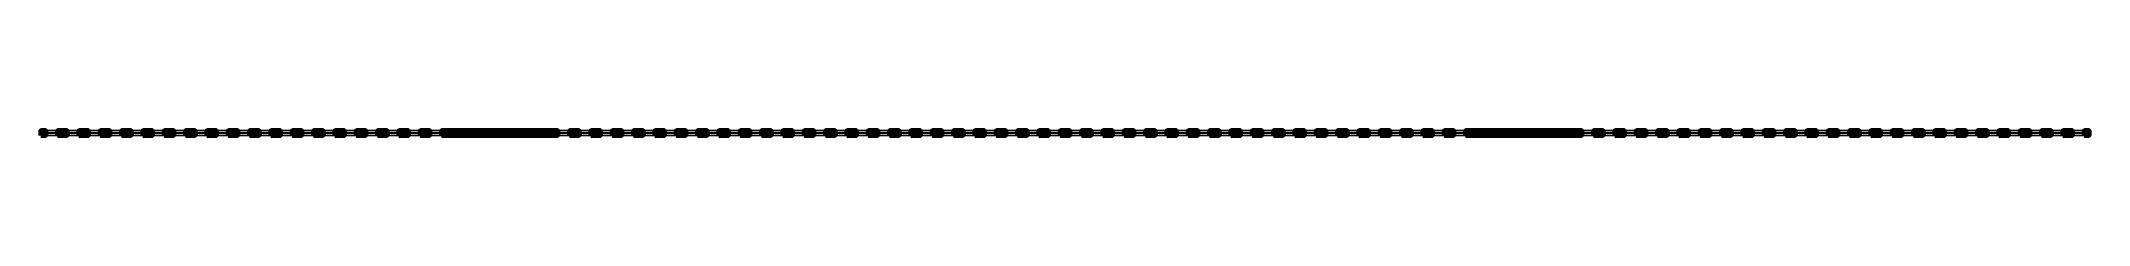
# Model space of a CAD drawing. Header units: millimetres. Extents: x 0 to 251977, y -4600 to 4600.
# Drawn here: x 350 to 251677, y 4000 to 4600 of the extents above; entities that cross this region are included whole.
import ezdxf

# ---------------------------------------------------------------- set-up
doc = ezdxf.new("R2010")
doc.units = ezdxf.units.MM
doc.layers.add('A-GLAZ', color=5, linetype='CONTINUOUS', lineweight=25)
doc.layers.add('A-WALL-PRHU', color=7, linetype='CONTINUOUS', lineweight=70)

msp = doc.modelspace()

# ---------------------------------------------------------------- linework, layer by layer
at = {"layer": 'A-GLAZ'}
for p, q in [((932, 4600), (2386, 4600)), ((932, 4330), (2386, 4330)), ((932, 4270), (2386, 4270)), ((932, 4000), (2386, 4000)), ((3550, 4600), (5004, 4600)), ((3550, 4330), (5004, 4330)), ((3550, 4270), (5004, 4270)), ((3550, 4000), (5004, 4000)), ((6168, 4600), (7622, 4600)), ((6168, 4330), (7622, 4330)), ((6168, 4270), (7622, 4270)), ((6168, 4000), (7622, 4000)), ((8786, 4600), (10240, 4600)), ((8786, 4330), (10240, 4330)), ((8786, 4270), (10240, 4270)), ((8786, 4000), (10240, 4000)), ((11404, 4600), (12858, 4600)), ((11404, 4330), (12858, 4330)), ((11404, 4270), (12858, 4270)), ((11404, 4000), (12858, 4000)), ((14022, 4600), (15476, 4600)), ((14022, 4330), (15476, 4330)), ((14022, 4270), (15476, 4270)), ((14022, 4000), (15476, 4000)), ((16640, 4600), (18094, 4600)), ((16640, 4330), (18094, 4330)), ((16640, 4270), (18094, 4270)), ((16640, 4000), (18094, 4000)), ((19258, 4600), (20712, 4600)), ((19258, 4330), (20712, 4330)), ((19258, 4270), (20712, 4270)), ((19258, 4000), (20712, 4000)), ((21876, 4600), (23330, 4600)), ((21876, 4330), (23330, 4330)), ((21876, 4270), (23330, 4270)), ((21876, 4000), (23330, 4000)), ((24494, 4600), (25948, 4600)), ((24494, 4330), (25948, 4330)), ((24494, 4270), (25948, 4270)), ((24494, 4000), (25948, 4000)), ((27112, 4600), (28566, 4600)), ((27112, 4330), (28566, 4330)), ((27112, 4270), (28566, 4270)), ((27112, 4000), (28566, 4000)), ((29730, 4600), (31184, 4600)), ((29730, 4330), (31184, 4330)), ((29730, 4270), (31184, 4270)), ((29730, 4000), (31184, 4000)), ((32348, 4600), (33802, 4600)), ((32348, 4330), (33802, 4330)), ((32348, 4270), (33802, 4270)), ((32348, 4000), (33802, 4000)), ((34966, 4600), (36420, 4600)), ((34966, 4330), (36420, 4330)), ((34966, 4270), (36420, 4270)), ((34966, 4000), (36420, 4000)), ((37584, 4600), (39038, 4600)), ((37584, 4330), (39038, 4330)), ((37584, 4270), (39038, 4270)), ((37584, 4000), (39038, 4000)), ((40202, 4600), (41656, 4600)), ((40202, 4330), (41656, 4330)), ((40202, 4270), (41656, 4270)), ((40202, 4000), (41656, 4000)), ((42820, 4600), (44274, 4600)), ((42820, 4330), (44274, 4330)), ((42820, 4270), (44274, 4270)), ((42820, 4000), (44274, 4000)), ((45438, 4600), (46892, 4600)), ((45438, 4330), (46892, 4330)), ((45438, 4270), (46892, 4270)), ((45438, 4000), (46892, 4000)), ((48056, 4600), (49510, 4600)), ((48056, 4330), (49510, 4330)), ((48056, 4270), (49510, 4270)), ((48056, 4000), (49510, 4000)), ((63764, 4600), (65218, 4600)), ((63764, 4330), (65218, 4330)), ((63764, 4270), (65218, 4270)), ((63764, 4000), (65218, 4000)), ((66382, 4600), (67836, 4600)), ((66382, 4330), (67836, 4330)), ((66382, 4270), (67836, 4270)), ((66382, 4000), (67836, 4000)), ((69000, 4600), (70454, 4600)), ((69000, 4330), (70454, 4330)), ((69000, 4270), (70454, 4270)), ((69000, 4000), (70454, 4000)), ((71618, 4600), (73072, 4600)), ((71618, 4330), (73072, 4330)), ((71618, 4270), (73072, 4270)), ((71618, 4000), (73072, 4000)), ((74236, 4600), (75690, 4600)), ((74236, 4330), (75690, 4330)), ((74236, 4270), (75690, 4270)), ((74236, 4000), (75690, 4000)), ((76854, 4600), (78308, 4600)), ((76854, 4330), (78308, 4330)), ((76854, 4270), (78308, 4270)), ((76854, 4000), (78308, 4000)), ((79472, 4600), (80926, 4600)), ((79472, 4330), (80926, 4330)), ((79472, 4270), (80926, 4270)), ((79472, 4000), (80926, 4000)), ((82090, 4600), (83544, 4600)), ((82090, 4330), (83544, 4330)), ((82090, 4270), (83544, 4270)), ((82090, 4000), (83544, 4000)), ((84708, 4600), (86162, 4600)), ((84708, 4330), (86162, 4330)), ((84708, 4270), (86162, 4270)), ((84708, 4000), (86162, 4000)), ((87326, 4600), (88780, 4600)), ((87326, 4330), (88780, 4330)), ((87326, 4270), (88780, 4270)), ((87326, 4000), (88780, 4000)), ((89944, 4600), (91398, 4600)), ((89944, 4330), (91398, 4330)), ((89944, 4270), (91398, 4270)), ((89944, 4000), (91398, 4000)), ((92562, 4600), (94016, 4600)), ((92562, 4330), (94016, 4330)), ((92562, 4270), (94016, 4270)), ((92562, 4000), (94016, 4000)), ((95180, 4600), (96634, 4600)), ((95180, 4330), (96634, 4330)), ((95180, 4270), (96634, 4270)), ((95180, 4000), (96634, 4000)), ((97797, 4600), (99252, 4600)), ((97797, 4330), (99252, 4330)), ((97797, 4270), (99252, 4270)), ((97797, 4000), (99252, 4000)), ((100415, 4600), (101870, 4600)), ((100415, 4330), (101870, 4330)), ((100415, 4270), (101870, 4270)), ((100415, 4000), (101870, 4000)), ((103033, 4600), (104488, 4600)), ((103033, 4330), (104488, 4330)), ((103033, 4270), (104488, 4270)), ((103033, 4000), (104488, 4000)), ((105651, 4600), (107106, 4600)), ((105651, 4330), (107106, 4330)), ((105651, 4270), (107106, 4270)), ((105651, 4000), (107106, 4000)), ((108269, 4600), (109724, 4600)), ((108269, 4330), (109724, 4330)), ((108269, 4270), (109724, 4270)), ((108269, 4000), (109724, 4000)), ((110887, 4600), (112342, 4600)), ((110887, 4330), (112342, 4330)), ((110887, 4270), (112342, 4270)), ((110887, 4000), (112342, 4000)), ((113505, 4600), (114960, 4600)), ((113505, 4330), (114960, 4330)), ((113505, 4270), (114960, 4270)), ((113505, 4000), (114960, 4000)), ((116123, 4600), (117578, 4600)), ((116123, 4330), (117578, 4330)), ((116123, 4270), (117578, 4270)), ((116123, 4000), (117578, 4000)), ((118741, 4600), (120196, 4600)), ((118741, 4330), (120196, 4330)), ((118741, 4270), (120196, 4270)), ((118741, 4000), (120196, 4000)), ((121359, 4600), (122814, 4600)), ((121359, 4330), (122814, 4330)), ((121359, 4270), (122814, 4270)), ((121359, 4000), (122814, 4000)), ((123977, 4600), (125432, 4600)), ((123977, 4330), (125432, 4330)), ((123977, 4270), (125432, 4270)), ((123977, 4000), (125432, 4000)), ((126595, 4600), (128050, 4600)), ((126595, 4330), (128050, 4330)), ((126595, 4270), (128050, 4270)), ((126595, 4000), (128050, 4000)), ((129213, 4600), (130668, 4600)), ((129213, 4330), (130668, 4330)), ((129213, 4270), (130668, 4270)), ((129213, 4000), (130668, 4000)), ((131831, 4600), (133286, 4600)), ((131831, 4330), (133286, 4330)), ((131831, 4270), (133286, 4270)), ((131831, 4000), (133286, 4000)), ((134449, 4600), (135904, 4600)), ((134449, 4330), (135904, 4330)), ((134449, 4270), (135904, 4270)), ((134449, 4000), (135904, 4000)), ((137067, 4600), (138522, 4600)), ((137067, 4330), (138522, 4330)), ((137067, 4270), (138522, 4270)), ((137067, 4000), (138522, 4000)), ((139685, 4600), (141140, 4600)), ((139685, 4330), (141140, 4330)), ((139685, 4270), (141140, 4270)), ((139685, 4000), (141140, 4000)), ((142303, 4600), (143758, 4600)), ((142303, 4330), (143758, 4330)), ((142303, 4270), (143758, 4270)), ((142303, 4000), (143758, 4000)), ((144921, 4600), (146376, 4600)), ((144921, 4330), (146376, 4330)), ((144921, 4270), (146376, 4270)), ((144921, 4000), (146376, 4000)), ((147539, 4600), (148994, 4600)), ((147539, 4330), (148994, 4330)), ((147539, 4270), (148994, 4270)), ((147539, 4000), (148994, 4000)), ((150157, 4600), (151612, 4600)), ((150157, 4330), (151612, 4330)), ((150157, 4270), (151612, 4270)), ((150157, 4000), (151612, 4000)), ((152775, 4600), (154230, 4600)), ((152775, 4330), (154230, 4330)), ((152775, 4270), (154230, 4270)), ((152775, 4000), (154230, 4000)), ((155393, 4600), (156848, 4600)), ((155393, 4330), (156848, 4330)), ((155393, 4270), (156848, 4270)), ((155393, 4000), (156848, 4000)), ((158011, 4600), (159466, 4600)), ((158011, 4330), (159466, 4330)), ((158011, 4270), (159466, 4270)), ((158011, 4000), (159466, 4000)), ((160629, 4600), (162084, 4600)), ((160629, 4330), (162084, 4330)), ((160629, 4270), (162084, 4270)), ((160629, 4000), (162084, 4000)), ((163247, 4600), (164702, 4600)), ((163247, 4330), (164702, 4330)), ((163247, 4270), (164702, 4270)), ((163247, 4000), (164702, 4000)), ((165865, 4600), (167320, 4600)), ((165865, 4330), (167320, 4330)), ((165865, 4270), (167320, 4270)), ((165865, 4000), (167320, 4000)), ((168483, 4600), (169938, 4600)), ((168483, 4330), (169938, 4330)), ((168483, 4270), (169938, 4270)), ((168483, 4000), (169938, 4000)), ((171101, 4600), (172556, 4600)), ((171101, 4330), (172556, 4330)), ((171101, 4270), (172556, 4270)), ((171101, 4000), (172556, 4000)), ((173719, 4600), (175174, 4600)), ((173719, 4330), (175174, 4330)), ((173719, 4270), (175174, 4270)), ((173719, 4000), (175174, 4000)), ((189427, 4600), (190882, 4600)), ((189427, 4330), (190882, 4330)), ((189427, 4270), (190882, 4270)), ((189427, 4000), (190882, 4000)), ((192045, 4600), (193500, 4600)), ((192045, 4330), (193500, 4330)), ((192045, 4270), (193500, 4270)), ((192045, 4000), (193500, 4000)), ((194663, 4600), (196118, 4600)), ((194663, 4330), (196118, 4330)), ((194663, 4270), (196118, 4270)), ((194663, 4000), (196118, 4000)), ((197281, 4600), (198736, 4600)), ((197281, 4330), (198736, 4330)), ((197281, 4270), (198736, 4270)), ((197281, 4000), (198736, 4000)), ((199899, 4600), (201354, 4600)), ((199899, 4330), (201354, 4330)), ((199899, 4270), (201354, 4270)), ((199899, 4000), (201354, 4000)), ((202517, 4600), (203972, 4600)), ((202517, 4330), (203972, 4330)), ((202517, 4270), (203972, 4270)), ((202517, 4000), (203972, 4000)), ((205135, 4600), (206590, 4600)), ((205135, 4330), (206590, 4330)), ((205135, 4270), (206590, 4270)), ((205135, 4000), (206590, 4000)), ((207753, 4600), (209208, 4600)), ((207753, 4330), (209208, 4330)), ((207753, 4270), (209208, 4270)), ((207753, 4000), (209208, 4000)), ((210371, 4600), (211826, 4600)), ((210371, 4330), (211826, 4330)), ((210371, 4270), (211826, 4270)), ((210371, 4000), (211826, 4000)), ((212989, 4600), (214444, 4600)), ((212989, 4330), (214444, 4330)), ((212989, 4270), (214444, 4270)), ((212989, 4000), (214444, 4000)), ((215607, 4600), (217062, 4600)), ((215607, 4330), (217062, 4330)), ((215607, 4270), (217062, 4270)), ((215607, 4000), (217062, 4000)), ((218225, 4600), (219680, 4600)), ((218225, 4330), (219680, 4330)), ((218225, 4270), (219680, 4270)), ((218225, 4000), (219680, 4000)), ((220843, 4600), (222298, 4600)), ((220843, 4330), (222298, 4330)), ((220843, 4270), (222298, 4270)), ((220843, 4000), (222298, 4000)), ((223461, 4600), (224916, 4600)), ((223461, 4330), (224916, 4330)), ((223461, 4270), (224916, 4270)), ((223461, 4000), (224916, 4000)), ((226079, 4600), (227534, 4600)), ((226079, 4330), (227534, 4330)), ((226079, 4270), (227534, 4270)), ((226079, 4000), (227534, 4000)), ((228697, 4600), (230152, 4600)), ((228697, 4330), (230152, 4330)), ((228697, 4270), (230152, 4270)), ((228697, 4000), (230152, 4000)), ((231315, 4600), (232770, 4600)), ((231315, 4330), (232770, 4330)), ((231315, 4270), (232770, 4270)), ((231315, 4000), (232770, 4000)), ((233933, 4600), (235388, 4600)), ((233933, 4330), (235388, 4330)), ((233933, 4270), (235388, 4270)), ((233933, 4000), (235388, 4000)), ((236551, 4600), (238006, 4600)), ((236551, 4330), (238006, 4330)), ((236551, 4270), (238006, 4270)), ((236551, 4000), (238006, 4000)), ((239169, 4600), (240624, 4600)), ((239169, 4330), (240624, 4330)), ((239169, 4270), (240624, 4270)), ((239169, 4000), (240624, 4000)), ((241787, 4600), (243242, 4600)), ((241787, 4330), (243242, 4330)), ((241787, 4270), (243242, 4270)), ((241787, 4000), (243242, 4000)), ((244405, 4600), (245860, 4600)), ((244405, 4330), (245860, 4330)), ((244405, 4270), (245860, 4270)), ((244405, 4000), (245860, 4000)), ((247023, 4600), (248478, 4600)), ((247023, 4330), (248478, 4330)), ((247023, 4270), (248478, 4270)), ((247023, 4000), (248478, 4000)), ((249641, 4600), (251096, 4600)), ((249641, 4330), (251096, 4330)), ((249641, 4270), (251096, 4270)), ((249641, 4000), (251096, 4000))]:
    msp.add_line(p, q, dxfattribs=at)
at = {"layer": 'A-WALL-PRHU'}
for points in [[(350, 4000), (932, 4000), (932, 4600), (350, 4600)], [(2386, 4000), (2968, 4000), (2968, 4600), (2386, 4600)], [(2968, 4000), (3550, 4000), (3550, 4600), (2968, 4600)], [(5004, 4000), (5586, 4000), (5586, 4600), (5004, 4600)], [(5586, 4000), (6168, 4000), (6168, 4600), (5586, 4600)], [(7622, 4000), (8204, 4000), (8204, 4600), (7622, 4600)], [(8204, 4000), (8786, 4000), (8786, 4600), (8204, 4600)], [(10240, 4000), (10822, 4000), (10822, 4600), (10240, 4600)], [(10822, 4000), (11404, 4000), (11404, 4600), (10822, 4600)], [(12858, 4000), (13440, 4000), (13440, 4600), (12858, 4600)], [(13440, 4000), (14022, 4000), (14022, 4600), (13440, 4600)], [(15476, 4000), (16058, 4000), (16058, 4600), (15476, 4600)], [(16058, 4000), (16640, 4000), (16640, 4600), (16058, 4600)], [(18094, 4000), (18676, 4000), (18676, 4600), (18094, 4600)], [(18676, 4000), (19258, 4000), (19258, 4600), (18676, 4600)], [(20712, 4000), (21294, 4000), (21294, 4600), (20712, 4600)], [(21294, 4000), (21876, 4000), (21876, 4600), (21294, 4600)], [(23330, 4000), (23912, 4000), (23912, 4600), (23330, 4600)], [(23912, 4000), (24494, 4000), (24494, 4600), (23912, 4600)], [(25948, 4000), (26530, 4000), (26530, 4600), (25948, 4600)], [(26530, 4000), (27112, 4000), (27112, 4600), (26530, 4600)], [(28566, 4000), (29148, 4000), (29148, 4600), (28566, 4600)], [(29148, 4000), (29730, 4000), (29730, 4600), (29148, 4600)], [(31184, 4000), (31766, 4000), (31766, 4600), (31184, 4600)], [(31766, 4000), (32348, 4000), (32348, 4600), (31766, 4600)], [(33802, 4000), (34384, 4000), (34384, 4600), (33802, 4600)], [(34384, 4000), (34966, 4000), (34966, 4600), (34384, 4600)], [(36420, 4000), (37002, 4000), (37002, 4600), (36420, 4600)], [(37002, 4000), (37584, 4000), (37584, 4600), (37002, 4600)], [(39038, 4000), (39620, 4000), (39620, 4600), (39038, 4600)], [(39620, 4000), (40202, 4000), (40202, 4600), (39620, 4600)], [(41656, 4000), (42238, 4000), (42238, 4600), (41656, 4600)], [(42238, 4000), (42820, 4000), (42820, 4600), (42238, 4600)], [(44274, 4000), (44856, 4000), (44856, 4600), (44274, 4600)], [(44856, 4000), (45438, 4000), (45438, 4600), (44856, 4600)], [(46892, 4000), (47474, 4000), (47474, 4600), (46892, 4600)], [(47474, 4000), (48056, 4000), (48056, 4600), (47474, 4600)], [(49510, 4000), (50092, 4000), (50092, 4600), (49510, 4600)], [(50092, 4000), (52710, 4000), (52710, 4600), (50092, 4600)], [(52710, 4000), (55328, 4000), (55328, 4600), (52710, 4600)], [(55328, 4000), (57946, 4000), (57946, 4600), (55328, 4600)], [(57946, 4000), (60564, 4000), (60564, 4600), (57946, 4600)], [(60564, 4000), (63182, 4000), (63182, 4600), (60564, 4600)], [(63182, 4000), (63764, 4000), (63764, 4600), (63182, 4600)], [(65218, 4000), (65800, 4000), (65800, 4600), (65218, 4600)], [(65800, 4000), (66382, 4000), (66382, 4600), (65800, 4600)], [(67836, 4000), (68418, 4000), (68418, 4600), (67836, 4600)], [(68418, 4000), (69000, 4000), (69000, 4600), (68418, 4600)], [(70454, 4000), (71036, 4000), (71036, 4600), (70454, 4600)], [(71036, 4000), (71618, 4000), (71618, 4600), (71036, 4600)], [(73072, 4000), (73654, 4000), (73654, 4600), (73072, 4600)], [(73654, 4000), (74236, 4000), (74236, 4600), (73654, 4600)], [(75690, 4000), (76272, 4000), (76272, 4600), (75690, 4600)], [(76272, 4000), (76854, 4000), (76854, 4600), (76272, 4600)], [(78308, 4000), (78890, 4000), (78890, 4600), (78308, 4600)], [(78890, 4000), (79472, 4000), (79472, 4600), (78890, 4600)], [(80926, 4000), (81508, 4000), (81508, 4600), (80926, 4600)], [(81508, 4000), (82090, 4000), (82090, 4600), (81508, 4600)], [(83544, 4000), (84126, 4000), (84126, 4600), (83544, 4600)], [(84126, 4000), (84708, 4000), (84708, 4600), (84126, 4600)], [(86162, 4000), (86744, 4000), (86744, 4600), (86162, 4600)], [(86744, 4000), (87326, 4000), (87326, 4600), (86744, 4600)], [(88780, 4000), (89362, 4000), (89362, 4600), (88780, 4600)], [(89362, 4000), (89944, 4000), (89944, 4600), (89362, 4600)], [(91398, 4000), (91980, 4000), (91980, 4600), (91398, 4600)], [(91980, 4000), (92562, 4000), (92562, 4600), (91980, 4600)], [(94016, 4000), (94598, 4000), (94598, 4600), (94016, 4600)], [(94598, 4000), (95180, 4000), (95180, 4600), (94598, 4600)], [(96634, 4000), (97216, 4000), (97216, 4600), (96634, 4600)], [(97216, 4000), (97797, 4000), (97797, 4600), (97216, 4600)], [(99252, 4000), (99834, 4000), (99834, 4600), (99252, 4600)], [(99834, 4000), (100415, 4000), (100415, 4600), (99834, 4600)], [(101870, 4000), (102452, 4000), (102452, 4600), (101870, 4600)], [(102452, 4000), (103033, 4000), (103033, 4600), (102452, 4600)], [(104488, 4000), (105070, 4000), (105070, 4600), (104488, 4600)], [(105070, 4000), (105651, 4000), (105651, 4600), (105070, 4600)], [(107106, 4000), (107688, 4000), (107688, 4600), (107106, 4600)], [(107688, 4000), (108269, 4000), (108269, 4600), (107688, 4600)], [(109724, 4000), (110306, 4000), (110306, 4600), (109724, 4600)], [(110306, 4000), (110887, 4000), (110887, 4600), (110306, 4600)], [(112342, 4000), (112924, 4000), (112924, 4600), (112342, 4600)], [(112924, 4000), (113505, 4000), (113505, 4600), (112924, 4600)], [(114960, 4000), (115542, 4000), (115542, 4600), (114960, 4600)], [(115542, 4000), (116123, 4000), (116123, 4600), (115542, 4600)], [(117578, 4000), (118160, 4000), (118160, 4600), (117578, 4600)], [(118160, 4000), (118741, 4000), (118741, 4600), (118160, 4600)], [(120196, 4000), (120778, 4000), (120778, 4600), (120196, 4600)], [(120778, 4000), (121359, 4000), (121359, 4600), (120778, 4600)], [(122814, 4000), (123396, 4000), (123396, 4600), (122814, 4600)], [(123396, 4000), (123977, 4000), (123977, 4600), (123396, 4600)], [(125432, 4000), (126014, 4000), (126014, 4600), (125432, 4600)], [(126014, 4000), (126595, 4000), (126595, 4600), (126014, 4600)], [(128050, 4000), (128632, 4000), (128632, 4600), (128050, 4600)], [(128632, 4000), (129213, 4000), (129213, 4600), (128632, 4600)], [(130668, 4000), (131250, 4000), (131250, 4600), (130668, 4600)], [(131250, 4000), (131831, 4000), (131831, 4600), (131250, 4600)], [(133286, 4000), (133868, 4000), (133868, 4600), (133286, 4600)], [(133868, 4000), (134449, 4000), (134449, 4600), (133868, 4600)], [(135904, 4000), (136486, 4000), (136486, 4600), (135904, 4600)], [(136486, 4000), (137067, 4000), (137067, 4600), (136486, 4600)], [(138522, 4000), (139104, 4000), (139104, 4600), (138522, 4600)], [(139104, 4000), (139685, 4000), (139685, 4600), (139104, 4600)], [(141140, 4000), (141722, 4000), (141722, 4600), (141140, 4600)], [(141722, 4000), (142303, 4000), (142303, 4600), (141722, 4600)], [(143758, 4000), (144340, 4000), (144340, 4600), (143758, 4600)], [(144340, 4000), (144921, 4000), (144921, 4600), (144340, 4600)], [(146376, 4000), (146958, 4000), (146958, 4600), (146376, 4600)], [(146958, 4000), (147539, 4000), (147539, 4600), (146958, 4600)], [(148994, 4000), (149576, 4000), (149576, 4600), (148994, 4600)], [(149576, 4000), (150157, 4000), (150157, 4600), (149576, 4600)], [(151612, 4000), (152194, 4000), (152194, 4600), (151612, 4600)], [(152194, 4000), (152775, 4000), (152775, 4600), (152194, 4600)], [(154230, 4000), (154812, 4000), (154812, 4600), (154230, 4600)], [(154812, 4000), (155393, 4000), (155393, 4600), (154812, 4600)], [(156848, 4000), (157430, 4000), (157430, 4600), (156848, 4600)], [(157430, 4000), (158011, 4000), (158011, 4600), (157430, 4600)], [(159466, 4000), (160048, 4000), (160048, 4600), (159466, 4600)], [(160048, 4000), (160629, 4000), (160629, 4600), (160048, 4600)], [(162084, 4000), (162666, 4000), (162666, 4600), (162084, 4600)], [(162666, 4000), (163247, 4000), (163247, 4600), (162666, 4600)], [(164702, 4000), (165284, 4000), (165284, 4600), (164702, 4600)], [(165284, 4000), (165865, 4000), (165865, 4600), (165284, 4600)], [(167320, 4000), (167902, 4000), (167902, 4600), (167320, 4600)], [(167902, 4000), (168483, 4000), (168483, 4600), (167902, 4600)], [(169938, 4000), (170520, 4000), (170520, 4600), (169938, 4600)], [(170520, 4000), (171101, 4000), (171101, 4600), (170520, 4600)], [(172556, 4000), (173138, 4000), (173138, 4600), (172556, 4600)], [(173138, 4000), (173719, 4000), (173719, 4600), (173138, 4600)], [(175174, 4000), (175756, 4000), (175756, 4600), (175174, 4600)], [(175756, 4000), (178374, 4000), (178374, 4600), (175756, 4600)], [(178374, 4000), (180992, 4000), (180992, 4600), (178374, 4600)], [(180992, 4000), (183610, 4000), (183610, 4600), (180992, 4600)], [(183610, 4000), (186228, 4000), (186228, 4600), (183610, 4600)], [(186228, 4000), (188846, 4000), (188846, 4600), (186228, 4600)], [(188846, 4000), (189427, 4000), (189427, 4600), (188846, 4600)], [(190882, 4000), (191464, 4000), (191464, 4600), (190882, 4600)], [(191464, 4000), (192045, 4000), (192045, 4600), (191464, 4600)], [(193500, 4000), (194082, 4000), (194082, 4600), (193500, 4600)], [(194082, 4000), (194663, 4000), (194663, 4600), (194082, 4600)], [(196118, 4000), (196700, 4000), (196700, 4600), (196118, 4600)], [(196700, 4000), (197281, 4000), (197281, 4600), (196700, 4600)], [(198736, 4000), (199318, 4000), (199318, 4600), (198736, 4600)], [(199318, 4000), (199899, 4000), (199899, 4600), (199318, 4600)], [(201354, 4000), (201936, 4000), (201936, 4600), (201354, 4600)], [(201936, 4000), (202517, 4000), (202517, 4600), (201936, 4600)], [(203972, 4000), (204554, 4000), (204554, 4600), (203972, 4600)], [(204554, 4000), (205135, 4000), (205135, 4600), (204554, 4600)], [(206590, 4000), (207172, 4000), (207172, 4600), (206590, 4600)], [(207172, 4000), (207753, 4000), (207753, 4600), (207172, 4600)], [(209208, 4000), (209790, 4000), (209790, 4600), (209208, 4600)], [(209790, 4000), (210371, 4000), (210371, 4600), (209790, 4600)], [(211826, 4000), (212408, 4000), (212408, 4600), (211826, 4600)], [(212408, 4000), (212989, 4000), (212989, 4600), (212408, 4600)], [(214444, 4000), (215025, 4000), (215025, 4600), (214444, 4600)], [(215025, 4000), (215607, 4000), (215607, 4600), (215025, 4600)], [(217062, 4000), (217643, 4000), (217643, 4600), (217062, 4600)], [(217643, 4000), (218225, 4000), (218225, 4600), (217643, 4600)], [(219680, 4000), (220261, 4000), (220261, 4600), (219680, 4600)], [(220261, 4000), (220843, 4000), (220843, 4600), (220261, 4600)], [(222298, 4000), (222879, 4000), (222879, 4600), (222298, 4600)], [(222879, 4000), (223461, 4000), (223461, 4600), (222879, 4600)], [(224916, 4000), (225497, 4000), (225497, 4600), (224916, 4600)], [(225497, 4000), (226079, 4000), (226079, 4600), (225497, 4600)], [(227534, 4000), (228115, 4000), (228115, 4600), (227534, 4600)], [(228115, 4000), (228697, 4000), (228697, 4600), (228115, 4600)], [(230152, 4000), (230733, 4000), (230733, 4600), (230152, 4600)], [(230733, 4000), (231315, 4000), (231315, 4600), (230733, 4600)], [(232770, 4000), (233351, 4000), (233351, 4600), (232770, 4600)], [(233351, 4000), (233933, 4000), (233933, 4600), (233351, 4600)], [(235388, 4000), (235969, 4000), (235969, 4600), (235388, 4600)], [(235969, 4000), (236551, 4000), (236551, 4600), (235969, 4600)], [(238006, 4000), (238587, 4000), (238587, 4600), (238006, 4600)], [(238587, 4000), (239169, 4000), (239169, 4600), (238587, 4600)], [(240624, 4000), (241205, 4000), (241205, 4600), (240624, 4600)], [(241205, 4000), (241787, 4000), (241787, 4600), (241205, 4600)], [(243242, 4000), (243823, 4000), (243823, 4600), (243242, 4600)], [(243823, 4000), (244405, 4000), (244405, 4600), (243823, 4600)], [(245860, 4000), (246441, 4000), (246441, 4600), (245860, 4600)], [(246441, 4000), (247023, 4000), (247023, 4600), (246441, 4600)], [(248478, 4000), (249059, 4000), (249059, 4600), (248478, 4600)], [(249059, 4000), (249641, 4000), (249641, 4600), (249059, 4600)], [(251096, 4000), (251677, 4000), (251677, 4600), (251096, 4600)]]:
    msp.add_lwpolyline(points, close=True, dxfattribs=at)

doc.saveas('drawing.dxf')
